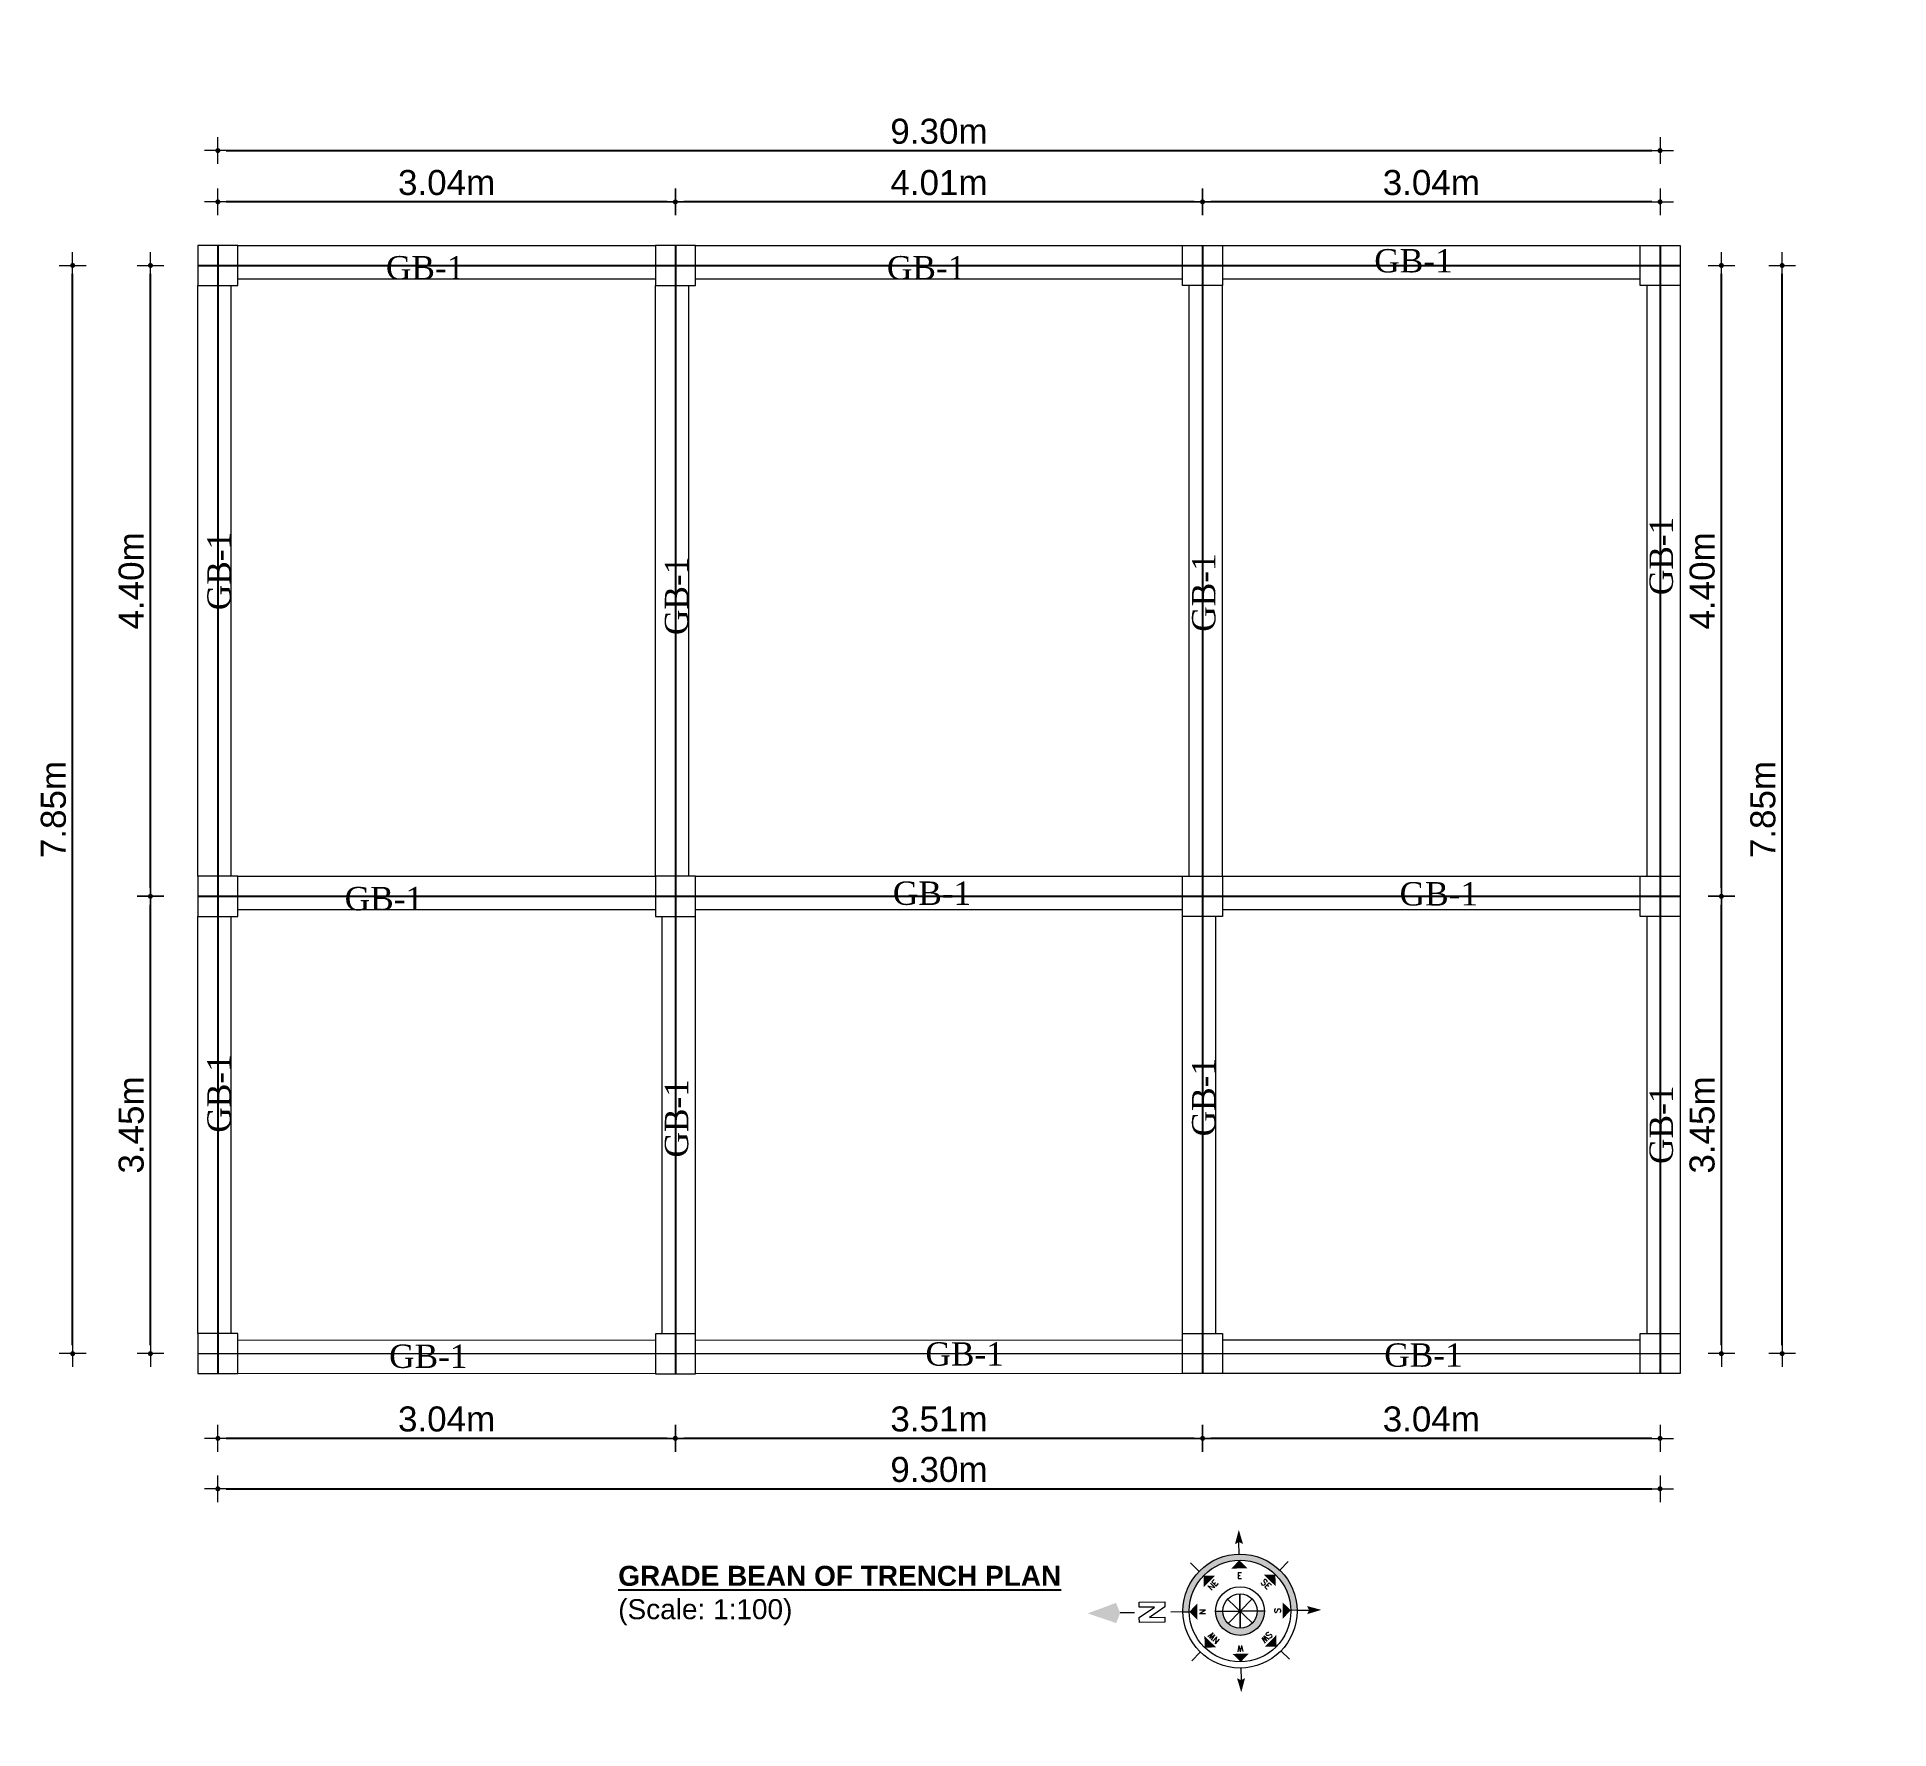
# Model space of a CAD drawing. Header units: inches. Extents: x -4010 to 92088, y -38563 to -1318.
# Drawn here: x 45130 to 45685, y -29316 to -28809 of the extents above; entities that cross this region are included whole.
import ezdxf
from ezdxf.enums import TextEntityAlignment as Align

# ---------------------------------------------------------------- set-up
doc = ezdxf.new("R2010")
doc.units = ezdxf.units.IN
doc.header["$MEASUREMENT"] = 0
doc.header["$PDMODE"] = 99
for name, color, linetype, lineweight in [('Colour 09', 210, 'Continuous', 9), ('DIM', 7, 'Continuous', 15), ('RAILING', 2, 'Continuous', 13), ('SH-TEX', 182, 'Continuous', 5), ('Title', 7, 'Continuous', 20)]:
    doc.layers.add(name, color=color, linetype=linetype, lineweight=lineweight)
doc.layers.add('TEX', color=7, linetype='Continuous')
doc.styles.add('ARIAL', font='arial.ttf')
doc.styles.add('CAPTION', font='GOTHIC.TTF', dxfattribs={"height": 100})
doc.styles.add('ROMANS', font='romans')
doc.styles.get("Standard").update_dxf_attribs({"font": 'ARIALN.TTF'})
doc.dimstyles.new('3-8', dxfattribs={"dimscale": 1.25, "dimtxt": 6, "dimasz": 2, "dimexe": 0.18, "dimexo": 6, "dimgap": 0, "dimtad": 0, "dimdec": 0, "dimzin": 3, "dimdsep": 46, "dimlunit": 3, "dimtxsty": 'ARIAL', "dimblk": 'DD', "dimcen": 1, "dimse1": 1, "dimse2": 1, "dimclrd": 256, "dimclrt": 256, "dimadec": 0, "dimazin": 0, "dimtfac": 0.5, "dimtdec": 0, "dimtmove": 2, "dimatfit": 0, "dimfxl": 0.18, "dimtvp": 0.75, "dimfrac": 1, "dimtolj": 1, "dimtzin": 0, "dimarcsym": 0})

msp = doc.modelspace()

# ---------------------------------------------------------------- texts
at = {"layer": 'TEX', "char_height": 7, "attachment_point": 3, "style": 'CAPTION'}
for insert in [(45554.245, -28872.59), (45258.176, -28874.685), (45408.246, -28874.685), (45410.026, -29062.051), (45561.827, -29062.244), (45245.826, -29063.685), (45259.134, -29200.781), (45419.778, -29200.1), (45557.224, -29200.429)]:
    msp.add_mtext('{\\fTimes New Roman|b0|i0|c0|p18;GB-1}', dxfattribs=dict(at, insert=insert))
at = {"layer": 'TEX', "char_height": 7, "attachment_point": 3, "rotation": 90, "style": 'CAPTION'}
for insert in [(45613.194, -28952.782), (45181.194, -28957.3), (45318.234, -28964.747), (45476.154, -28963.743), (45181.194, -29113.81), (45476.154, -29114.917), (45318.234, -29121.259), (45613.194, -29123.19)]:
    msp.add_mtext('{\\fTimes New Roman|b0|i0|c0|p18;GB-1}', dxfattribs=dict(at, insert=insert))
at = {"layer": 'TEX', "color": 7, "lineweight": 25, "insert": (45304.272, -29275.963), "char_height": 6, "width": 310.18894, "attachment_point": 4}
msp.add_mtext('{\\fArial Rounded MT Bold|b0|i0|c0|p34;\\LGRADE BEAN OF TRENCH PLAN\\P\\fArial|b0|i0|c0|p34;\\l\\C256;(Scale: 1:100)}', dxfattribs=at)

# ---------------------------------------------------------------- blocks, each defined once
blk = doc.blocks.new('A$C30843580')
at = {"layer": 'Colour 09'}
for p, q in [((0, 12), (12, 12)), ((0, 0), (0, 12)), ((12, 12), (12, 0)), ((12, 0), (0, 0))]:
    blk.add_line(p, q, dxfattribs=at)
blk = doc.blocks.new('Anno_North_J_Metric')
at = {"linetype": 'ByBlock', "lineweight": -2}
h = blk.add_hatch(color=0, dxfattribs=at)
h.paths.add_polyline_path([(-4.17, 0), (-4.68, 0, 1), (4.68, 0), (4.17, 0, -1)])
h.paths.add_polyline_path([(1.41, 0), (2, 0, 1), (-2, 0), (-1.41, 0, -1)])
at = {"color": 0, "linetype": 'ByBlock', "lineweight": -2}
for p, q in [((0, 4.68), (0, 5.67)), ((-3.31, 3.31), (-4.01, 4.01)), ((3.31, 3.31), (4.01, 4.01)), ((-4.68, 0), (-5.67, 0)), ((-4.68, 0), (-4.17, 0)), ((-1.41, 0), (-2, 0)), ((-1.41, 0), (1.41, 0)), ((1.41, 0), (-1.41, 0)), ((-1, 1), (1, -1)), ((-1, -1), (1, 1)), ((1, -1), (-1, 1)), ((1, 1), (-1, -1)), ((0, 1.41), (0, -1.41)), ((0, -1.41), (0, 1.41)), ((1.41, 0), (2, 0)), ((4.68, 0), (4.17, 0)), ((4.68, 0), (5.67, 0)), ((6.17, 0.4), (6.17, 0.82)), ((6.17, 0.82), (8.27, 0.82)), ((7.43, 0.4), (6.17, 0.4)), ((6.17, -0.44), (7.43, 0.4)), ((8.27, 0.4), (7.01, -0.44)), ((8.27, 0.82), (8.27, 0.4)), ((8.67, 0), (9.83, 0)), ((6.17, -0.86), (6.17, -0.44)), ((8.27, -0.86), (6.17, -0.86)), ((7.01, -0.44), (8.27, -0.44)), ((8.27, -0.44), (8.27, -0.86)), ((-3.31, -3.31), (-4.01, -4.01)), ((3.31, -3.31), (4.01, -4.01)), ((0, -4.68), (0, -5.67))]:
    blk.add_line(p, q, dxfattribs=at)
for radius in [4.68, 4.17, 2, 1.41]:
    blk.add_circle((0, 0), radius, dxfattribs=at)
for points in [[(-0.33, 5.5), (0, 5.67), (0, 6.67)], [(0, 6.67), (0.33, 5.5), (0, 5.67)], [(0, 4.17), (0.67, 3.5), (-0.67, 3.5)], [(-2.95, 2.95), (-2, 2.95), (-2.95, 2)], [(2.95, 2.95), (2.95, 2), (2, 2.95)], [(-6.67, 0), (-5.5, 0.33), (-5.67, 0)], [(-5.5, -0.33), (-5.67, 0), (-6.67, 0)], [(-4.17, 0), (-3.5, 0.67), (-3.5, -0.67)], [(4.17, 0), (3.5, -0.67), (3.5, 0.67)], [(12.5, 0), (10.17, 0.83), (9.83, 0)], [(9.83, 0), (10.17, -0.83), (12.5, 0)], [(-2.95, -2.95), (-2.95, -2), (-2, -2.95)], [(2.95, -2.95), (2, -2.95), (2.95, -2)], [(0, -4.17), (-0.67, -3.5), (0.67, -3.5)], [(0, -6.67), (-0.33, -5.5), (0, -5.67)], [(0.33, -5.5), (0, -5.67), (0, -6.67)]]:
    blk.add_solid(points, dxfattribs=at)
at = {"color": 0, "linetype": 'ByBlock', "lineweight": -2, "style": 'ROMANS'}
blk.add_text('W', height=0.5, dxfattribs=at).set_placement((0, 2.83), align=Align.CENTER)
for s, rotation, p in [('SW', 45, (-2, 2)), ('NW', 315, (2, 2)), ('S', 270, (-3.33, 0)), ('N', 270, (2.83, 0)), ('SE', 135, (-2, -2)), ('E', 180, (0, -2.67)), ('NE', 225, (2, -2))]:
    blk.add_text(s, height=0.5, rotation=rotation, dxfattribs=at).set_placement(p, align=Align.CENTER)
blk = doc.blocks.new('DD')
for p, q in [((-1.6, 0), (1.6, 0)), ((0, 1.6), (0, -1.6))]:
    blk.add_line(p, q)
at = {"const_width": 0.3}
blk.add_lwpolyline([(-0.15, 0, 1), (0.15, 0, 1)], format="xyb", close=True, dxfattribs=at)
blk = doc.blocks.new('*D1031')
at = {"layer": 'Defpoints', "color": 0}
for p in [(45479.31, -28809.07), (45616.35, -28809.07), (45479.31, -28858.45)]:
    blk.add_point(p, dxfattribs=at)
at = {"layer": 'RAILING', "lineweight": -2}
blk.add_line((45613.85, -28858.45), (45481.81, -28858.45), dxfattribs=at)
at = {"layer": 'RAILING', "lineweight": -2, "xscale": 2.5, "yscale": 2.5, "zscale": 2.5, "rotation": 180}
blk.add_blockref('DD', (45479.31, -28858.45), dxfattribs=at)
at = {"layer": 'RAILING', "lineweight": -2, "xscale": 2.5, "yscale": 2.5, "zscale": 2.5}
blk.add_blockref('DD', (45616.35, -28858.45), dxfattribs=at)
at = {"layer": 'RAILING', "insert": (45547.83, -28852.7), "char_height": 7.5, "attachment_point": 5, "style": 'ARIAL'}
blk.add_mtext('\\A1;3.04m', dxfattribs=at)
blk = doc.blocks.new('*D1032')
at = {"layer": 'Defpoints', "color": 0}
for p in [(45321.39, -28809.11), (45479.31, -28809.07), (45321.39, -28858.45)]:
    blk.add_point(p, dxfattribs=at)
at = {"layer": 'RAILING', "lineweight": -2}
blk.add_line((45476.81, -28858.45), (45323.89, -28858.45), dxfattribs=at)
at = {"layer": 'RAILING', "lineweight": -2, "xscale": 2.5, "yscale": 2.5, "zscale": 2.5, "rotation": 180}
blk.add_blockref('DD', (45321.39, -28858.45), dxfattribs=at)
at = {"layer": 'RAILING', "lineweight": -2, "xscale": 2.5, "yscale": 2.5, "zscale": 2.5}
blk.add_blockref('DD', (45479.31, -28858.45), dxfattribs=at)
at = {"layer": 'RAILING', "insert": (45400.35, -28852.71), "char_height": 7.5, "attachment_point": 5, "style": 'ARIAL'}
blk.add_mtext('\\A1;4.01m', dxfattribs=at)
blk = doc.blocks.new('*D1033')
at = {"layer": 'Defpoints', "color": 0}
for p in [(45184.35, -28809.07), (45321.39, -28809.11), (45184.35, -28858.45)]:
    blk.add_point(p, dxfattribs=at)
at = {"layer": 'RAILING', "lineweight": -2}
blk.add_line((45318.89, -28858.45), (45186.85, -28858.45), dxfattribs=at)
at = {"layer": 'RAILING', "lineweight": -2, "xscale": 2.5, "yscale": 2.5, "zscale": 2.5, "rotation": 180}
blk.add_blockref('DD', (45184.35, -28858.45), dxfattribs=at)
at = {"layer": 'RAILING', "lineweight": -2, "xscale": 2.5, "yscale": 2.5, "zscale": 2.5}
blk.add_blockref('DD', (45321.39, -28858.45), dxfattribs=at)
at = {"layer": 'RAILING', "insert": (45252.87, -28852.7), "char_height": 7.5, "attachment_point": 5, "style": 'ARIAL'}
blk.add_mtext('\\A1;3.04m', dxfattribs=at)
blk = doc.blocks.new('*D1034')
at = {"layer": 'Defpoints', "color": 0}
for p in [(45616.35, -28843.09), (45184.35, -28945.52), (45616.35, -28945.52)]:
    blk.add_point(p, dxfattribs=at)
at = {"layer": 'RAILING', "lineweight": -2}
blk.add_line((45186.85, -28843.09), (45613.85, -28843.09), dxfattribs=at)
at = {"layer": 'RAILING', "lineweight": -2, "xscale": 2.5, "yscale": 2.5, "zscale": 2.5, "rotation": 180}
blk.add_blockref('DD', (45184.35, -28843.09), dxfattribs=at)
at = {"layer": 'RAILING', "lineweight": -2, "xscale": 2.5, "yscale": 2.5, "zscale": 2.5}
blk.add_blockref('DD', (45616.35, -28843.09), dxfattribs=at)
at = {"layer": 'RAILING', "insert": (45400.35, -28837.34), "char_height": 7.5, "attachment_point": 5, "style": 'ARIAL'}
blk.add_mtext('\\A1;9.30m', dxfattribs=at)
blk = doc.blocks.new('*D1039')
at = {"layer": 'Defpoints', "color": 0}
for p in [(45164.16, -29066.5), (45214.35, -29066.5), (45214.35, -29203.5)]:
    blk.add_point(p, dxfattribs=at)
at = {"layer": 'RAILING', "lineweight": -2}
blk.add_line((45164.16, -29201), (45164.16, -29069), dxfattribs=at)
at = {"layer": 'RAILING', "lineweight": -2, "xscale": 2.5, "yscale": 2.5, "zscale": 2.5}
for p, rotation in [((45164.16, -29066.5), 90), ((45164.16, -29203.5), 270)]:
    blk.add_blockref('DD', p, dxfattribs=dict(at, rotation=rotation))
at = {"layer": 'RAILING', "insert": (45158.41, -29135), "char_height": 7.5, "attachment_point": 5, "rotation": 90, "style": 'ARIAL'}
blk.add_mtext('\\A1;3.45m', dxfattribs=at)
blk = doc.blocks.new('*D1040')
at = {"layer": 'Defpoints', "color": 0}
for p in [(45164.16, -28877.5), (45208.35, -28877.5), (45208.35, -29066.5)]:
    blk.add_point(p, dxfattribs=at)
at = {"layer": 'RAILING', "lineweight": -2}
blk.add_line((45164.16, -29064), (45164.16, -28880), dxfattribs=at)
at = {"layer": 'RAILING', "lineweight": -2, "xscale": 2.5, "yscale": 2.5, "zscale": 2.5}
for p, rotation in [((45164.16, -28877.5), 90), ((45164.16, -29066.5), 270)]:
    blk.add_blockref('DD', p, dxfattribs=dict(at, rotation=rotation))
at = {"layer": 'RAILING', "insert": (45158.42, -28972), "char_height": 7.5, "attachment_point": 5, "rotation": 90, "style": 'ARIAL'}
blk.add_mtext('\\A1;4.40m', dxfattribs=at)
blk = doc.blocks.new('*D1041')
at = {"layer": 'Defpoints', "color": 0}
for p in [(45140.85, -28877.5), (45208.35, -28877.5), (45208.35, -29203.5)]:
    blk.add_point(p, dxfattribs=at)
at = {"layer": 'RAILING', "lineweight": -2}
blk.add_line((45140.85, -29201), (45140.85, -28880), dxfattribs=at)
at = {"layer": 'RAILING', "lineweight": -2, "xscale": 2.5, "yscale": 2.5, "zscale": 2.5}
for p, rotation in [((45140.85, -28877.5), 90), ((45140.85, -29203.5), 270)]:
    blk.add_blockref('DD', p, dxfattribs=dict(at, rotation=rotation))
at = {"layer": 'RAILING', "insert": (45135.11, -29040.5), "char_height": 7.5, "attachment_point": 5, "rotation": 90, "style": 'ARIAL'}
blk.add_mtext('\\A1;7.85m', dxfattribs=at)
blk = doc.blocks.new('*D1046')
at = {"layer": 'Defpoints', "color": 0}
for p in [(45479.31, -29179.5), (45616.35, -29179.5), (45479.31, -29228.88)]:
    blk.add_point(p, dxfattribs=at)
at = {"layer": 'RAILING', "lineweight": -2}
blk.add_line((45613.85, -29228.88), (45481.81, -29228.88), dxfattribs=at)
at = {"layer": 'RAILING', "lineweight": -2, "xscale": 2.5, "yscale": 2.5, "zscale": 2.5, "rotation": 180}
blk.add_blockref('DD', (45479.31, -29228.88), dxfattribs=at)
at = {"layer": 'RAILING', "lineweight": -2, "xscale": 2.5, "yscale": 2.5, "zscale": 2.5}
blk.add_blockref('DD', (45616.35, -29228.88), dxfattribs=at)
at = {"layer": 'RAILING', "insert": (45547.83, -29223.13), "char_height": 7.5, "attachment_point": 5, "style": 'ARIAL'}
blk.add_mtext('\\A1;3.04m', dxfattribs=at)
blk = doc.blocks.new('*D1047')
at = {"layer": 'Defpoints', "color": 0}
for p in [(45321.39, -29179.54), (45479.31, -29179.5), (45321.39, -29228.88)]:
    blk.add_point(p, dxfattribs=at)
at = {"layer": 'RAILING', "lineweight": -2}
blk.add_line((45476.81, -29228.88), (45323.89, -29228.88), dxfattribs=at)
at = {"layer": 'RAILING', "lineweight": -2, "xscale": 2.5, "yscale": 2.5, "zscale": 2.5, "rotation": 180}
blk.add_blockref('DD', (45321.39, -29228.88), dxfattribs=at)
at = {"layer": 'RAILING', "lineweight": -2, "xscale": 2.5, "yscale": 2.5, "zscale": 2.5}
blk.add_blockref('DD', (45479.31, -29228.88), dxfattribs=at)
at = {"layer": 'RAILING', "insert": (45400.35, -29223.13), "char_height": 7.5, "attachment_point": 5, "style": 'ARIAL'}
blk.add_mtext('\\A1;3.51m', dxfattribs=at)
blk = doc.blocks.new('*D1048')
at = {"layer": 'Defpoints', "color": 0}
for p in [(45184.35, -29179.5), (45321.39, -29179.54), (45184.35, -29228.88)]:
    blk.add_point(p, dxfattribs=at)
at = {"layer": 'RAILING', "lineweight": -2}
blk.add_line((45318.89, -29228.88), (45186.85, -29228.88), dxfattribs=at)
at = {"layer": 'RAILING', "lineweight": -2, "xscale": 2.5, "yscale": 2.5, "zscale": 2.5, "rotation": 180}
blk.add_blockref('DD', (45184.35, -29228.88), dxfattribs=at)
at = {"layer": 'RAILING', "lineweight": -2, "xscale": 2.5, "yscale": 2.5, "zscale": 2.5}
blk.add_blockref('DD', (45321.39, -29228.88), dxfattribs=at)
at = {"layer": 'RAILING', "insert": (45252.87, -29223.13), "char_height": 7.5, "attachment_point": 5, "style": 'ARIAL'}
blk.add_mtext('\\A1;3.04m', dxfattribs=at)
blk = doc.blocks.new('*D1045')
at = {"layer": 'Defpoints', "color": 0}
for p in [(45616.35, -29243.98), (45184.35, -29315.95), (45616.35, -29315.95)]:
    blk.add_point(p, dxfattribs=at)
at = {"layer": 'RAILING', "lineweight": -2}
blk.add_line((45186.85, -29243.98), (45613.85, -29243.98), dxfattribs=at)
at = {"layer": 'RAILING', "lineweight": -2, "xscale": 2.5, "yscale": 2.5, "zscale": 2.5, "rotation": 180}
blk.add_blockref('DD', (45184.35, -29243.98), dxfattribs=at)
at = {"layer": 'RAILING', "lineweight": -2, "xscale": 2.5, "yscale": 2.5, "zscale": 2.5}
blk.add_blockref('DD', (45616.35, -29243.98), dxfattribs=at)
at = {"layer": 'RAILING', "insert": (45400.35, -29238.24), "char_height": 7.5, "attachment_point": 5, "style": 'ARIAL'}
blk.add_mtext('\\A1;9.30m', dxfattribs=at)
blk = doc.blocks.new('*D1053')
at = {"layer": 'Defpoints', "color": 0}
for p in [(45634.72, -29066.5), (45684.91, -29066.5), (45684.91, -29203.5)]:
    blk.add_point(p, dxfattribs=at)
at = {"layer": 'RAILING', "lineweight": -2}
blk.add_line((45634.72, -29201), (45634.72, -29069), dxfattribs=at)
at = {"layer": 'RAILING', "lineweight": -2, "xscale": 2.5, "yscale": 2.5, "zscale": 2.5}
for p, rotation in [((45634.72, -29066.5), 90), ((45634.72, -29203.5), 270)]:
    blk.add_blockref('DD', p, dxfattribs=dict(at, rotation=rotation))
at = {"layer": 'RAILING', "insert": (45628.97, -29135), "char_height": 7.5, "attachment_point": 5, "rotation": 90, "style": 'ARIAL'}
blk.add_mtext('\\A1;3.45m', dxfattribs=at)
blk = doc.blocks.new('*D1054')
at = {"layer": 'Defpoints', "color": 0}
for p in [(45634.72, -28877.5), (45678.91, -28877.5), (45678.91, -29066.5)]:
    blk.add_point(p, dxfattribs=at)
at = {"layer": 'RAILING', "lineweight": -2}
blk.add_line((45634.72, -29064), (45634.72, -28880), dxfattribs=at)
at = {"layer": 'RAILING', "lineweight": -2, "xscale": 2.5, "yscale": 2.5, "zscale": 2.5}
for p, rotation in [((45634.72, -28877.5), 90), ((45634.72, -29066.5), 270)]:
    blk.add_blockref('DD', p, dxfattribs=dict(at, rotation=rotation))
at = {"layer": 'RAILING', "insert": (45628.98, -28972), "char_height": 7.5, "attachment_point": 5, "rotation": 90, "style": 'ARIAL'}
blk.add_mtext('\\A1;4.40m', dxfattribs=at)
blk = doc.blocks.new('*D1055')
at = {"layer": 'Defpoints', "color": 0}
for p in [(45652.92, -28877.5), (45678.91, -28877.5), (45678.91, -29203.5)]:
    blk.add_point(p, dxfattribs=at)
at = {"layer": 'RAILING', "lineweight": -2}
blk.add_line((45652.92, -29201), (45652.92, -28880), dxfattribs=at)
at = {"layer": 'RAILING', "lineweight": -2, "xscale": 2.5, "yscale": 2.5, "zscale": 2.5}
for p, rotation in [((45652.92, -28877.5), 90), ((45652.92, -29203.5), 270)]:
    blk.add_blockref('DD', p, dxfattribs=dict(at, rotation=rotation))
at = {"layer": 'RAILING', "insert": (45647.18, -29040.5), "char_height": 7.5, "attachment_point": 5, "rotation": 90, "style": 'ARIAL'}
blk.add_mtext('\\A1;7.85m', dxfattribs=at)

# ---------------------------------------------------------------- dimensions: what is measured, and where the dimension line sits
at = {"layer": 'RAILING'}
for base, p1, p2, text, picture, middle in [((45184.353, -28858.451), (45321.393, -28809.113), (45184.353, -28809.066), '3.04m', '*D1033', (45252.873, -28852.703)), ((45321.393, -28858.451), (45479.313, -28809.066), (45321.393, -28809.113), '4.01m', '*D1032', (45400.353, -28852.707)), ((45479.313, -28858.451), (45616.353, -28809.066), (45479.313, -28809.066), '3.04m', '*D1031', (45547.833, -28852.703)), ((45616.353, -28843.093), (45184.353, -28945.517), (45616.353, -28945.517), '9.30m', '*D1034', (45400.353, -28837.345)), ((45184.353, -29228.88), (45321.393, -29179.542), (45184.353, -29179.495), '3.04m', '*D1048', (45252.873, -29223.132)), ((45321.393, -29228.88), (45479.313, -29179.495), (45321.393, -29179.542), '3.51m', '*D1047', (45400.353, -29223.132)), ((45479.313, -29228.88), (45616.353, -29179.495), (45479.313, -29179.495), '3.04m', '*D1046', (45547.833, -29223.132)), ((45616.353, -29243.983), (45184.353, -29315.946), (45616.353, -29315.946), '9.30m', '*D1045', (45400.353, -29238.235))]:
    dim = msp.add_linear_dim(base=base, p1=p1, p2=p2, text=text, dimstyle='3-8', dxfattribs=at)
    dim.commit()
    dim.dimension.update_dxf_attribs({"geometry": picture, "text_midpoint": middle})
for base, p1, p2, text, picture, middle in [((45140.849, -28877.495), (45208.353, -29203.495), (45208.353, -28877.495), '7.85m', '*D1041', (45135.105, -29040.495)), ((45164.159, -28877.495), (45208.353, -29066.495), (45208.353, -28877.495), '4.40m', '*D1040', (45158.415, -28971.995)), ((45634.72, -28877.495), (45678.913, -29066.495), (45678.913, -28877.495), '4.40m', '*D1054', (45628.976, -28971.995)), ((45652.92, -28877.495), (45678.913, -29203.495), (45678.913, -28877.495), '7.85m', '*D1055', (45647.176, -29040.495)), ((45164.159, -29066.495), (45214.353, -29203.495), (45214.353, -29066.495), '3.45m', '*D1039', (45158.411, -29134.995)), ((45634.72, -29066.495), (45684.913, -29203.495), (45684.913, -29066.495), '3.45m', '*D1053', (45628.972, -29134.995))]:
    dim = msp.add_linear_dim(base=base, p1=p1, p2=p2, angle=90, text=text, dimstyle='3-8', dxfattribs=at)
    dim.commit()
    dim.dimension.update_dxf_attribs({"geometry": picture, "text_midpoint": middle})

# ---------------------------------------------------------------- linework, layer by layer
at = {"layer": 'SH-TEX'}
for p, q in [((45190.353, -28871.495), (45315.393, -28871.495)), ((45327.393, -28871.495), (45473.313, -28871.495)), ((45485.313, -28871.495), (45610.353, -28871.495)), ((45178.353, -29060.495), (45178.353, -28883.495)), ((45188.353, -29060.495), (45188.353, -28883.495)), ((45190.353, -28881.495), (45315.393, -28881.495)), ((45315.393, -29060.495), (45315.393, -28883.495)), ((45325.393, -29060.495), (45325.393, -28883.495)), ((45327.393, -28881.495), (45473.313, -28881.495)), ((45475.313, -29060.495), (45475.313, -28883.495)), ((45485.313, -28881.495), (45610.353, -28881.495)), ((45485.313, -29060.495), (45485.313, -28883.495)), ((45612.353, -28883.495), (45612.353, -29060.495)), ((45622.353, -28883.495), (45622.353, -29060.495)), ((45190.353, -29060.495), (45315.393, -29060.495)), ((45327.393, -29060.495), (45473.313, -29060.495)), ((45485.313, -29060.495), (45610.353, -29060.495)), ((45178.353, -29197.495), (45178.353, -29072.495)), ((45188.353, -29197.495), (45188.353, -29072.495)), ((45190.353, -29070.495), (45315.393, -29070.495)), ((45317.393, -29197.542), (45317.393, -29072.495)), ((45327.393, -29070.495), (45473.313, -29070.495)), ((45327.393, -29197.542), (45327.393, -29072.495)), ((45473.313, -29197.495), (45473.313, -29072.495)), ((45483.313, -29197.495), (45483.313, -29072.495)), ((45485.313, -29070.495), (45610.353, -29070.495)), ((45612.353, -29072.495), (45612.353, -29197.495)), ((45622.353, -29072.495), (45622.353, -29197.495)), ((45315.397, -29199.542), (45190.357, -29199.495)), ((45473.31, -29199.495), (45327.39, -29199.542)), ((45610.353, -29199.495), (45485.313, -29199.495)), ((45315.393, -29209.542), (45190.353, -29209.495)), ((45473.313, -29209.495), (45327.393, -29209.542)), ((45610.353, -29209.495), (45485.313, -29209.495))]:
    msp.add_line(p, q, dxfattribs=at)
at = {"layer": 'TEX'}
for p, q in [((45184.353, -28871.495), (45184.353, -29209.495)), ((45321.393, -28871.495), (45321.393, -29209.495)), ((45479.313, -28871.495), (45479.313, -29209.495)), ((45616.353, -28871.495), (45616.353, -29209.495)), ((45178.353, -28877.495), (45622.353, -28877.495)), ((45178.353, -29066.495), (45622.353, -29066.495))]:
    msp.add_line(p, q, dxfattribs=at)
at = {"layer": 'Title'}
msp.add_line((45178.353, -29203.495), (45622.353, -29203.495), dxfattribs=at)

# ---------------------------------------------------------------- block references
at = {"layer": 'Colour 09', "xscale": -1}
for p in [(45190.353, -28883.495), (45327.393, -28883.495), (45190.353, -29072.495), (45327.393, -29072.495), (45190.353, -29209.495), (45327.393, -29209.542)]:
    msp.add_blockref('A$C30843580', p, dxfattribs=at)
at = {"layer": 'Colour 09'}
for p in [(45473.313, -28883.495), (45610.353, -28883.495), (45473.313, -29072.495), (45610.353, -29072.495), (45473.313, -29209.495), (45610.353, -29209.495)]:
    msp.add_blockref('A$C30843580', p, dxfattribs=at)
at = {"layer": 'DIM', "ltscale": 500000, "xscale": 3.651035833295283, "yscale": 3.651035833292553, "zscale": 3.651035846891474, "rotation": 180.8671012841935}
msp.add_blockref('Anno_North_J_Metric', (45490.532, -29280.637), dxfattribs=at)

msp.set_redraw_order([(e.dxf.handle, doc.entitydb.next_handle()) for e in msp.query("TEXT MTEXT ATTDEF DIMENSION ARC_DIMENSION")])  # texts and dimensions are drawn at this point

doc.saveas('drawing.dxf')
